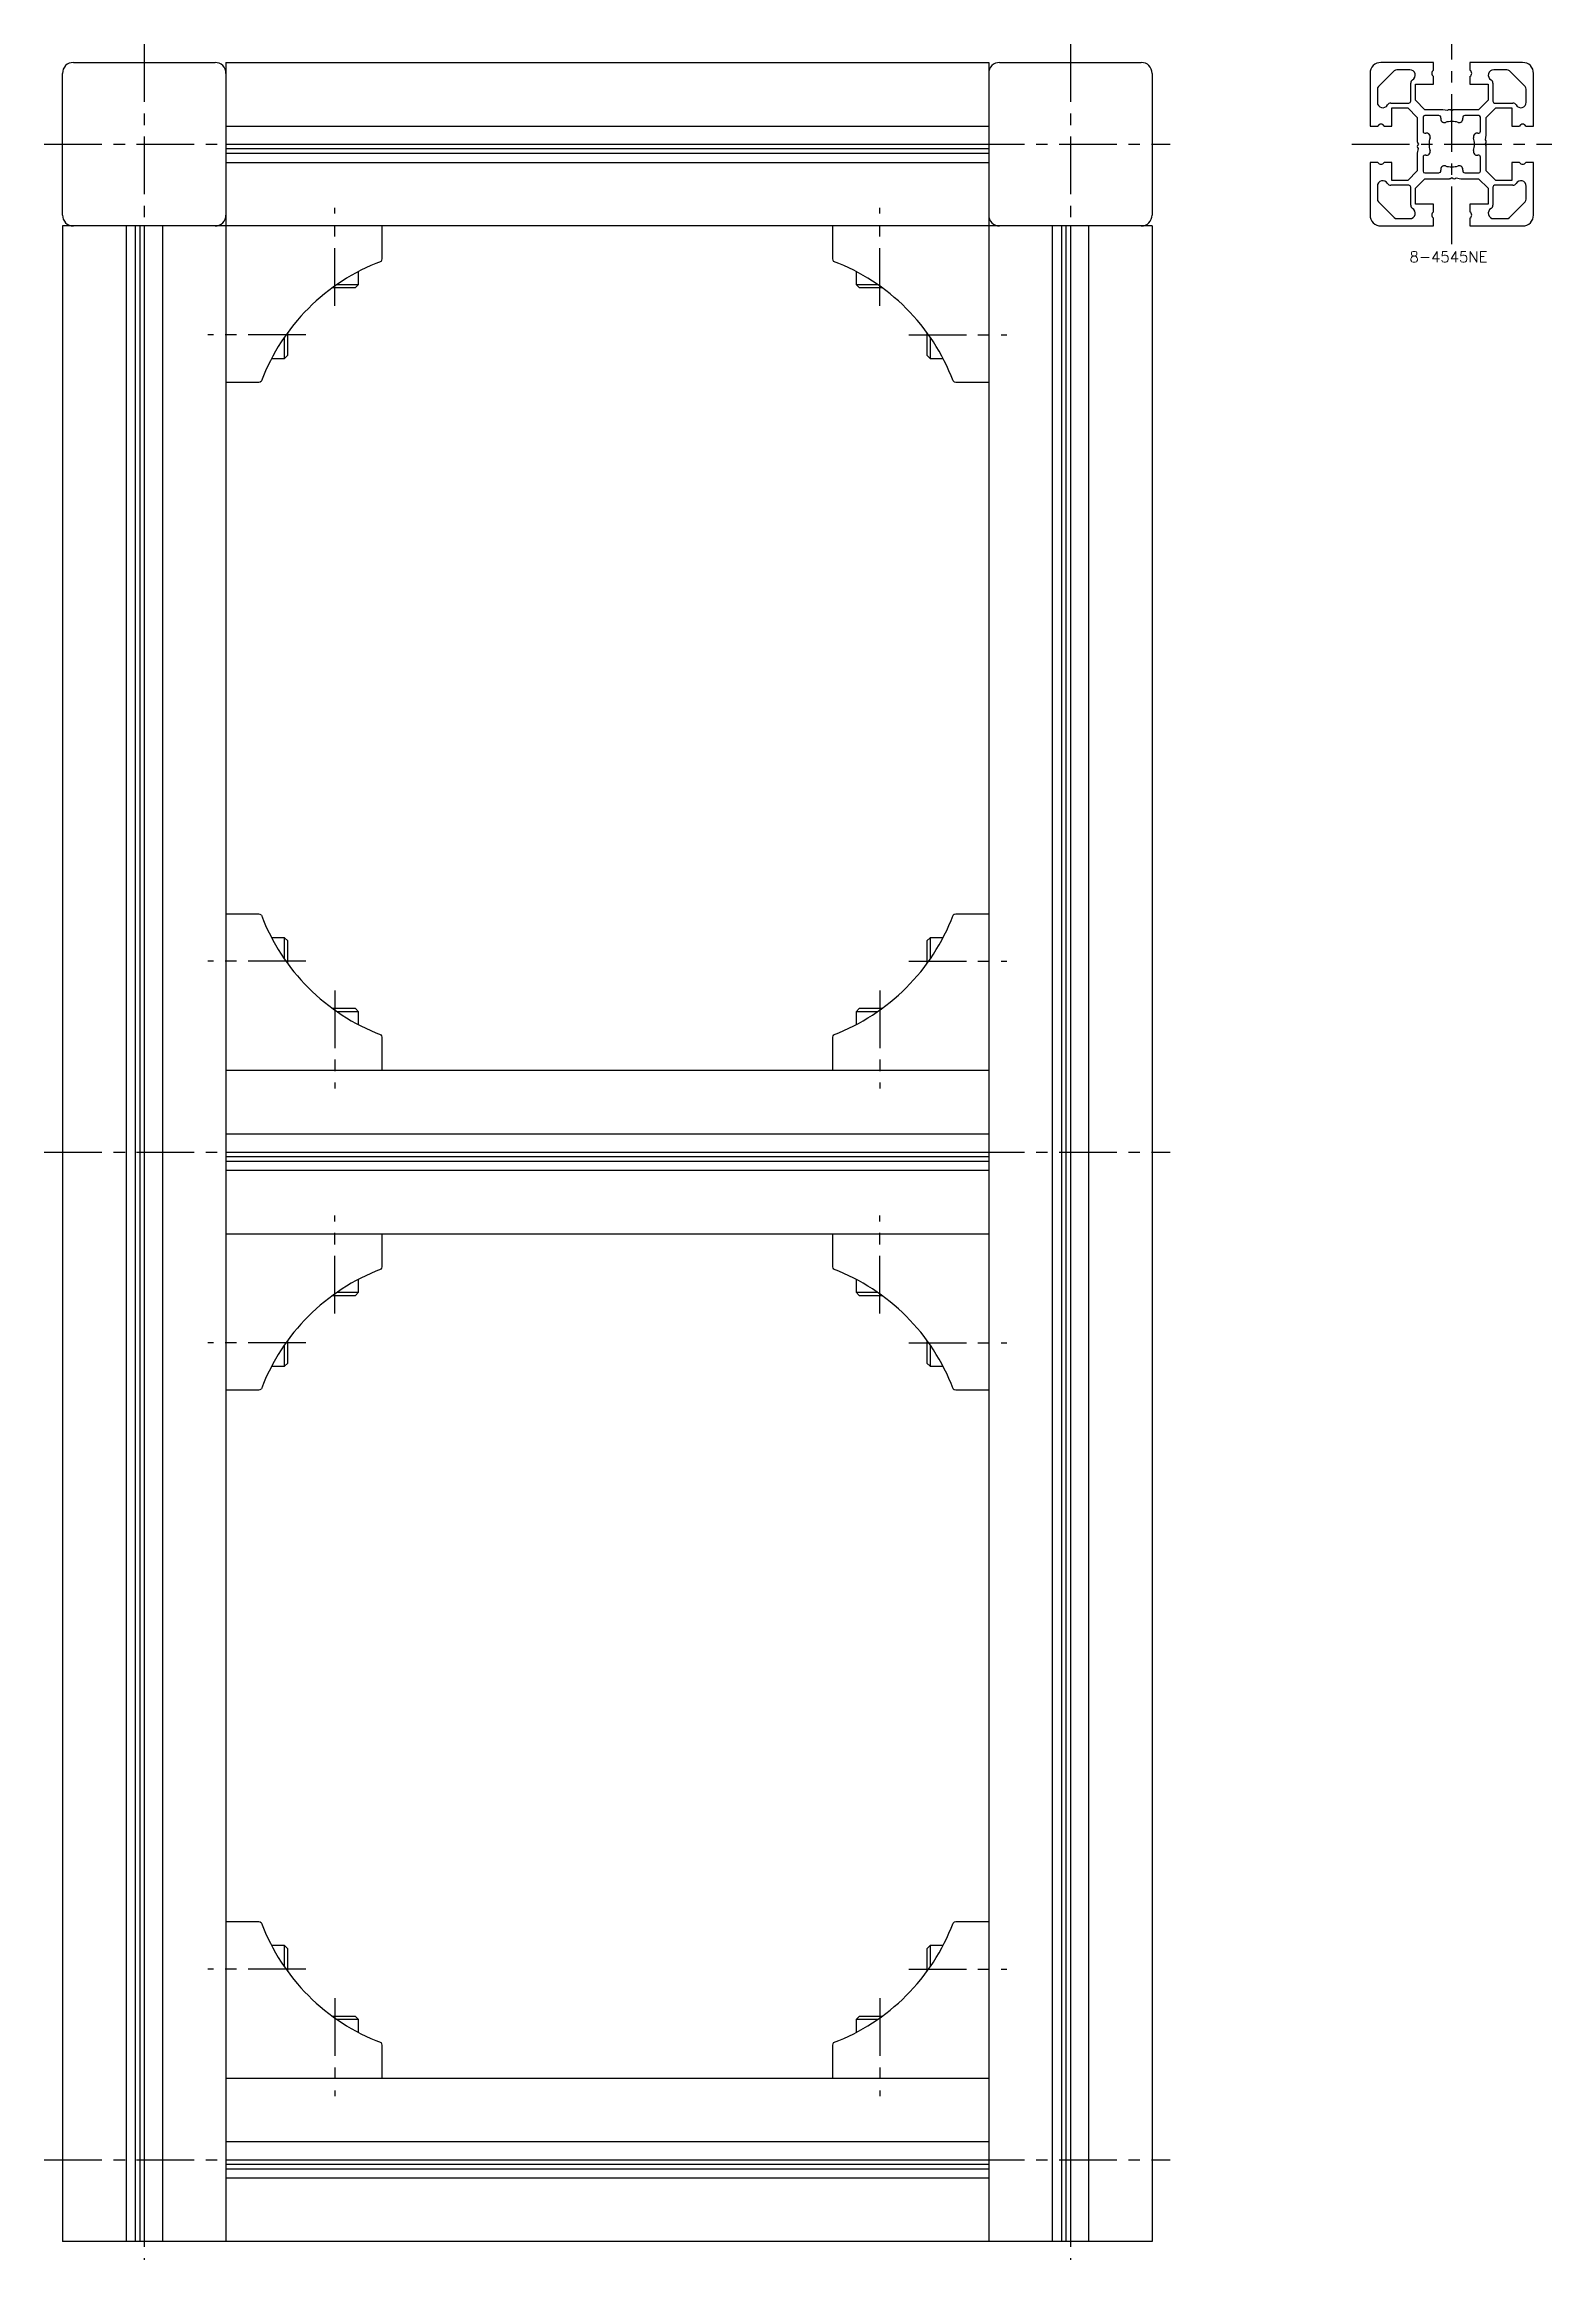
# Model space of a CAD drawing. Extents: x -5 to 776, y -8 to 975.
# Drawn here: x 361 to 776, y 5 to 615 of the extents above; entities that cross this region are included whole.
import ezdxf

# ---------------------------------------------------------------- set-up
doc = ezdxf.new("R2010")
doc.units = 0
doc.header["$LTSCALE"] = 0.5
doc.linetypes.add('CENTER', pattern=[50.8, 31.75, -6.35, 6.35, -6.35])
for name, color, linetype in [('MSM_CENTER', 1, 'CENTER'), ('MSM_CONTINUOUS', 7, 'CONTINUOUS'), ('MSM_PART_NUMBER', 7, 'CONTINUOUS')]:
    doc.layers.add(name, color=color, linetype=linetype)
doc.styles.get("Standard").update_dxf_attribs({"font": 'txt.shx', "height": 3, "bigfont": 'bigfont.shx'})

# ---------------------------------------------------------------- blocks, each defined once
blk = doc.blocks.new('*U10')
at = {"layer": 'MSM_PART_NUMBER'}
blk.add_text('8-4545NE', height=3, dxfattribs=at).set_placement((736.85, 554.97))

msp = doc.modelspace()

# ---------------------------------------------------------------- linework, layer by layer
at = {"layer": 'MSM_CENTER'}
for p, q in [((388.5, 615), (388.5, 5)), ((643.5, 615), (643.5, 5)), ((748.5, 560), (748.5, 615)), ((361, 587.5), (671, 587.5)), ((721, 587.5), (776, 587.5)), ((441, 543), (441, 570)), ((591, 543), (591, 570)), ((433, 535), (406, 535)), ((599, 535), (626, 535)), ((433, 362.5), (406, 362.5)), ((599, 362.5), (626, 362.5)), ((441, 354.5), (441, 327.5)), ((591, 354.5), (591, 327.5)), ((361, 310), (671, 310)), ((441, 265.5), (441, 292.5)), ((591, 265.5), (591, 292.5)), ((433, 257.5), (406, 257.5)), ((599, 257.5), (626, 257.5)), ((433, 85), (406, 85)), ((599, 85), (626, 85)), ((441, 77), (441, 50)), ((591, 77), (591, 50)), ((361, 32.5), (671, 32.5))]:
    msp.add_line(p, q, dxfattribs=at)
at = {"layer": 'MSM_CONTINUOUS'}
for p, q in [((369, 610), (408, 610)), ((411, 610), (411, 10)), ((411, 610), (621, 610)), ((621, 610), (621, 10)), ((624, 610), (663, 610)), ((743.5, 610), (729, 610)), ((743.5, 607.87), (743.5, 610)), ((768, 610), (753.5, 610)), ((753.5, 610), (753.5, 607.87)), ((366, 568), (366, 607)), ((666, 607), (666, 568)), ((726, 607), (726, 592.5)), ((732.64, 607.71), (728.29, 603.36)), ((736.95, 608), (733.35, 608)), ((737.2, 599.3), (737.2, 604.33)), ((738.5, 599.62), (738.5, 604)), ((738.5, 604), (743.5, 604)), ((743.5, 604), (743.5, 606.13)), ((753.5, 606.13), (753.5, 604)), ((753.5, 604), (758.5, 604)), ((758.5, 604), (758.5, 599.62)), ((759.8, 604.33), (759.8, 599.3)), ((763.65, 608), (760.05, 608)), ((768.71, 603.36), (764.36, 607.71)), ((771, 592.5), (771, 607)), ((728, 602.65), (728, 599.05)), ((731.67, 598.8), (736.7, 598.8)), ((741.12, 597), (738.5, 599.62)), ((758.5, 599.62), (755.88, 597)), ((760.3, 598.8), (765.33, 598.8)), ((769, 599.05), (769, 602.65)), ((411, 592.5), (621, 592.5)), ((726, 592.5), (728.13, 592.5)), ((729.87, 592.5), (732, 592.5)), ((732, 592.5), (732, 597.5)), ((732, 597.5), (736.38, 597.5)), ((736.38, 597.5), (739, 594.88)), ((739, 594.88), (739, 588.15)), ((740.6, 594.9), (740.6, 591.1)), ((744.9, 595.4), (741.1, 595.4)), ((746, 597), (741.12, 597)), ((747.28, 596.75), (746, 597)), ((747.6, 596.93), (747.28, 596.75)), ((748.5, 596.7), (748.1, 596.93)), ((748.9, 596.93), (748.5, 596.7)), ((755.88, 597), (749.15, 597)), ((755.9, 595.4), (752.1, 595.4)), ((756.4, 591.1), (756.4, 594.9)), ((758, 594.88), (760.62, 597.5)), ((758, 590), (758, 594.88)), ((760.62, 597.5), (765, 597.5)), ((765, 597.5), (765, 592.5)), ((765, 592.5), (767.13, 592.5)), ((768.87, 592.5), (771, 592.5)), ((411, 587.5), (621, 587.5)), ((411, 586.28), (621, 586.28)), ((739.25, 586.28), (739, 585)), ((739.07, 587.9), (739.3, 587.5)), ((739.3, 587.5), (739.07, 587.1)), ((739.07, 586.6), (739.25, 586.28)), ((757.7, 587.5), (757.93, 587.9)), ((757.93, 587.1), (757.7, 587.5)), ((757.75, 588.72), (758, 590)), ((757.93, 588.4), (757.75, 588.72)), ((758, 580.12), (758, 586.85)), ((411, 585), (621, 585)), ((411, 582.5), (621, 582.5)), ((728.13, 582.5), (726, 582.5)), ((726, 582.5), (726, 568)), ((732, 582.5), (729.87, 582.5)), ((732, 577.5), (732, 582.5)), ((739, 580.12), (736.38, 577.5)), ((739, 585), (739, 580.12)), ((740.6, 583.9), (740.6, 580.1)), ((741.1, 579.6), (744.9, 579.6)), ((752.1, 579.6), (755.9, 579.6)), ((756.4, 580.1), (756.4, 583.9)), ((760.62, 577.5), (758, 580.12)), ((765, 582.5), (765, 577.5)), ((767.13, 582.5), (765, 582.5)), ((771, 582.5), (768.87, 582.5)), ((771, 568), (771, 582.5)), ((728, 575.95), (728, 572.35)), ((736.7, 576.2), (731.67, 576.2)), ((736.38, 577.5), (732, 577.5)), ((737.2, 570.67), (737.2, 575.7)), ((738.5, 575.38), (741.12, 578)), ((738.5, 571), (738.5, 575.38)), ((741.12, 578), (747.85, 578)), ((748.1, 578.07), (748.5, 578.3)), ((748.5, 578.3), (748.9, 578.07)), ((749.4, 578.07), (749.72, 578.25)), ((749.72, 578.25), (751, 578)), ((751, 578), (755.88, 578)), ((755.88, 578), (758.5, 575.38)), ((758.5, 575.38), (758.5, 571)), ((759.8, 575.7), (759.8, 570.67)), ((765.33, 576.2), (760.3, 576.2)), ((765, 577.5), (760.62, 577.5)), ((769, 572.35), (769, 575.95)), ((728.29, 571.64), (732.64, 567.29)), ((743.5, 571), (738.5, 571)), ((743.5, 568.87), (743.5, 571)), ((758.5, 571), (753.5, 571)), ((753.5, 571), (753.5, 568.87)), ((764.36, 567.29), (768.71, 571.64)), ((666, 565), (366, 565)), ((366, 565), (366, 10)), ((383.5, 565), (383.5, 10)), ((386, 565), (386, 10)), ((387.28, 565), (387.28, 10)), ((388.5, 565), (388.5, 10)), ((393.5, 565), (393.5, 10)), ((454, 555.91), (454, 565)), ((578, 565), (578, 555.91)), ((638.5, 565), (638.5, 10)), ((641, 565), (641, 10)), ((642.28, 565), (642.28, 10)), ((643.5, 565), (643.5, 10)), ((648.5, 565), (648.5, 10)), ((666, 565), (666, 10)), ((729, 565), (743.5, 565)), ((733.35, 567), (736.95, 567)), ((743.5, 565), (743.5, 567.13)), ((753.5, 567.13), (753.5, 565)), ((753.5, 565), (768, 565)), ((760.05, 567), (763.65, 567)), ((447.5, 548.87), (447.5, 552.42)), ((584.5, 552.42), (584.5, 548.87)), ((440.39, 548), (446.63, 548)), ((441.61, 548.87), (447.5, 548.87)), ((446.63, 548), (447.5, 548.87)), ((584.5, 548.87), (585.37, 548)), ((584.5, 548.87), (590.39, 548.87)), ((585.37, 548), (591.61, 548)), ((427.13, 528.5), (427.13, 534.39)), ((428, 529.37), (428, 535.61)), ((604, 535.61), (604, 529.37)), ((604.87, 534.39), (604.87, 528.5)), ((423.58, 528.5), (427.13, 528.5)), ((427.13, 528.5), (428, 529.37)), ((604, 529.37), (604.87, 528.5)), ((604.87, 528.5), (608.42, 528.5)), ((411, 522), (420.09, 522)), ((611.91, 522), (621, 522)), ((420.09, 375.5), (411, 375.5)), ((621, 375.5), (611.91, 375.5)), ((427.13, 369), (423.58, 369)), ((428, 368.13), (427.13, 369)), ((427.13, 363.11), (427.13, 369)), ((428, 361.89), (428, 368.13)), ((604.87, 369), (604, 368.13)), ((604, 368.13), (604, 361.89)), ((608.42, 369), (604.87, 369)), ((604.87, 369), (604.87, 363.11)), ((446.63, 349.5), (440.39, 349.5)), ((447.5, 348.63), (441.61, 348.63)), ((447.5, 348.63), (446.63, 349.5)), ((447.5, 345.08), (447.5, 348.63)), ((585.37, 349.5), (584.5, 348.63)), ((584.5, 348.63), (584.5, 345.08)), ((590.39, 348.63), (584.5, 348.63)), ((591.61, 349.5), (585.37, 349.5)), ((454, 332.5), (454, 341.59)), ((578, 341.59), (578, 332.5)), ((411, 332.5), (621, 332.5)), ((411, 315), (621, 315)), ((411, 310), (621, 310)), ((411, 308.78), (621, 308.78)), ((411, 307.5), (621, 307.5)), ((411, 305), (621, 305)), ((411, 287.5), (621, 287.5)), ((454, 278.41), (454, 287.5)), ((578, 287.5), (578, 278.41)), ((447.5, 271.37), (447.5, 274.92)), ((584.5, 274.92), (584.5, 271.37)), ((440.39, 270.5), (446.63, 270.5)), ((441.61, 271.37), (447.5, 271.37)), ((446.63, 270.5), (447.5, 271.37)), ((584.5, 271.37), (585.37, 270.5)), ((584.5, 271.37), (590.39, 271.37)), ((585.37, 270.5), (591.61, 270.5)), ((427.13, 251), (427.13, 256.89)), ((428, 251.87), (428, 258.11)), ((604, 258.11), (604, 251.87)), ((604.87, 256.89), (604.87, 251)), ((423.58, 251), (427.13, 251)), ((427.13, 251), (428, 251.87)), ((604, 251.87), (604.87, 251)), ((604.87, 251), (608.42, 251)), ((411, 244.5), (420.09, 244.5)), ((611.91, 244.5), (621, 244.5)), ((420.09, 98), (411, 98)), ((621, 98), (611.91, 98)), ((427.13, 91.5), (423.58, 91.5)), ((428, 90.63), (427.13, 91.5)), ((427.13, 85.61), (427.13, 91.5)), ((604.87, 91.5), (604, 90.63)), ((608.42, 91.5), (604.87, 91.5)), ((604.87, 91.5), (604.87, 85.61)), ((428, 84.39), (428, 90.63)), ((604, 90.63), (604, 84.39)), ((446.63, 72), (440.39, 72)), ((447.5, 71.13), (441.61, 71.13)), ((447.5, 71.13), (446.63, 72)), ((447.5, 67.58), (447.5, 71.13)), ((585.37, 72), (584.5, 71.13)), ((584.5, 71.13), (584.5, 67.58)), ((590.39, 71.13), (584.5, 71.13)), ((591.61, 72), (585.37, 72)), ((454, 55), (454, 64.09)), ((578, 64.09), (578, 55)), ((411, 55), (621, 55)), ((411, 37.5), (621, 37.5)), ((411, 32.5), (621, 32.5)), ((411, 31.28), (621, 31.28)), ((411, 30), (621, 30)), ((411, 27.5), (621, 27.5)), ((666, 10), (366, 10))]:
    msp.add_line(p, q, dxfattribs=at)
for centre, radius, start, end in [((369, 607), 3, 90, 180), ((408, 607), 3, 0, 90), ((624, 607), 3, 90, 180), ((663, 607), 3, 0, 90), ((729, 607), 3, 90, 180), ((768, 607), 3, 0, 90), ((733.35, 607), 1, 90, 135), ((736.95, 606.5), 1.5, 300, 90), ((738.2, 604.33), 1, 120.00001, 180), ((744, 607), 1, 120, 240), ((753, 607), 1, 300, 60), ((760.05, 606.5), 1.5, 90, 240), ((758.8, 604.33), 1, 0, 60), ((763.65, 607), 1, 45, 90), ((729, 602.65), 1, 135, 180), ((729.5, 599.05), 1.5, 180, 330), ((731.67, 597.8), 1, 90, 150), ((736.7, 599.3), 0.5, 270, 0), ((760.3, 599.3), 0.5, 180, 270), ((765.33, 597.8), 1, 30, 90), ((767.5, 599.05), 1.5, 210, 0), ((768, 602.65), 1, 0, 45), ((729, 592), 1, 30, 150), ((741.1, 594.9), 0.5, 90, 180), ((744.9, 594.8), 0.6, 347.65626, 90), ((746.46, 594.46), 1, 167.65626, 286.31774), ((748.5, 587.5), 6.25, 73.68226, 106.31774), ((747.85, 596.5), 0.5, 60, 120), ((749.15, 596.5), 0.5, 90, 120), ((750.54, 594.46), 1, 253.68226, 12.34374), ((752.1, 594.8), 0.6, 90, 192.34374), ((755.9, 594.9), 0.5, 0, 90), ((768, 592), 1, 30, 150), ((739.5, 588.15), 0.5, 180, 210), ((739.5, 586.85), 0.5, 150, 210), ((741.2, 591.1), 0.6, 180, 282.34374), ((741.54, 589.54), 1, 343.68226, 102.34374), ((741.54, 585.46), 1, 257.65626, 16.31774), ((748.5, 587.5), 6.25, 163.68226, 196.31774), ((755.46, 589.54), 1, 77.65626, 196.31774), ((755.46, 585.46), 1, 163.68226, 282.34374), ((748.5, 587.5), 6.25, 343.68226, 16.31774), ((755.8, 591.1), 0.6, 257.65626, 0), ((757.5, 588.15), 0.5, 330, 30), ((757.5, 586.85), 0.5, 0, 30), ((729, 583), 1, 210, 330), ((741.2, 583.9), 0.6, 77.65626, 180), ((741.1, 580.1), 0.5, 180, 270), ((744.9, 580.2), 0.6, 270, 12.34374), ((746.46, 580.54), 1, 73.68226, 192.34374), ((748.5, 587.5), 6.25, 253.68226, 286.31774), ((750.54, 580.54), 1, 347.65626, 106.31774), ((752.1, 580.2), 0.6, 167.65626, 270), ((755.8, 583.9), 0.6, 0, 102.34374), ((755.9, 580.1), 0.5, 270, 0), ((768, 583), 1, 210, 330), ((729.5, 575.95), 1.5, 30, 180), ((731.67, 577.2), 1, 210.00001, 270), ((736.7, 575.7), 0.5, 0, 90), ((747.85, 578.5), 0.5, 270, 300), ((749.15, 578.5), 0.5, 240, 300), ((760.3, 575.7), 0.5, 90, 180), ((765.33, 577.2), 1, 270, 329.99999), ((767.5, 575.95), 1.5, 0, 150), ((369, 568), 3, 180, 270), ((408, 568), 3, 270, 0), ((624, 568), 3, 180, 270), ((663, 568), 3, 270, 0), ((729, 568), 3, 180, 270), ((729, 572.35), 1, 180, 225), ((736.95, 568.5), 1.5, 270, 60), ((738.2, 570.67), 1, 180, 239.99999), ((744, 568), 1, 120, 240), ((753, 568), 1, 300, 60), ((760.05, 568.5), 1.5, 120, 270), ((758.8, 570.67), 1, 300, 0), ((768, 568), 3, 270, 0), ((768, 572.35), 1, 315, 0), ((733.35, 568), 1, 225, 270), ((763.65, 568), 1, 270, 315), ((473.78, 502.22), 56.67, 110.7505, 159.2495), ((453, 555.91), 1, 315, 0), ((579, 555.91), 1, 180, 225), ((558.22, 502.22), 56.67, 20.7505, 69.2495), ((420.09, 523), 1, 270, 315), ((611.91, 523), 1, 225, 270), ((420.09, 374.5), 1, 45, 90), ((473.78, 395.28), 56.67, 200.7505, 249.2495), ((558.22, 395.28), 56.67, 290.7505, 339.2495), ((611.91, 374.5), 1, 90, 135), ((453, 341.59), 1, 0, 45), ((579, 341.59), 1, 135, 180), ((473.78, 224.72), 56.67, 110.7505, 159.2495), ((453, 278.41), 1, 315, 0), ((579, 278.41), 1, 180, 225), ((558.22, 224.72), 56.67, 20.7505, 69.2495), ((420.09, 245.5), 1, 270, 315), ((611.91, 245.5), 1, 225, 270), ((420.09, 97), 1, 45, 90), ((473.78, 117.78), 56.67, 200.7505, 249.2495), ((558.22, 117.78), 56.67, 290.7505, 339.2495), ((611.91, 97), 1, 90, 135), ((453, 64.09), 1, 0, 45), ((579, 64.09), 1, 135, 180)]:
    msp.add_arc(centre, radius, start, end, dxfattribs=at)

# ---------------------------------------------------------------- block references
msp.add_blockref('*U10', (0, 0), dxfattribs=at)

doc.saveas('drawing.dxf')
